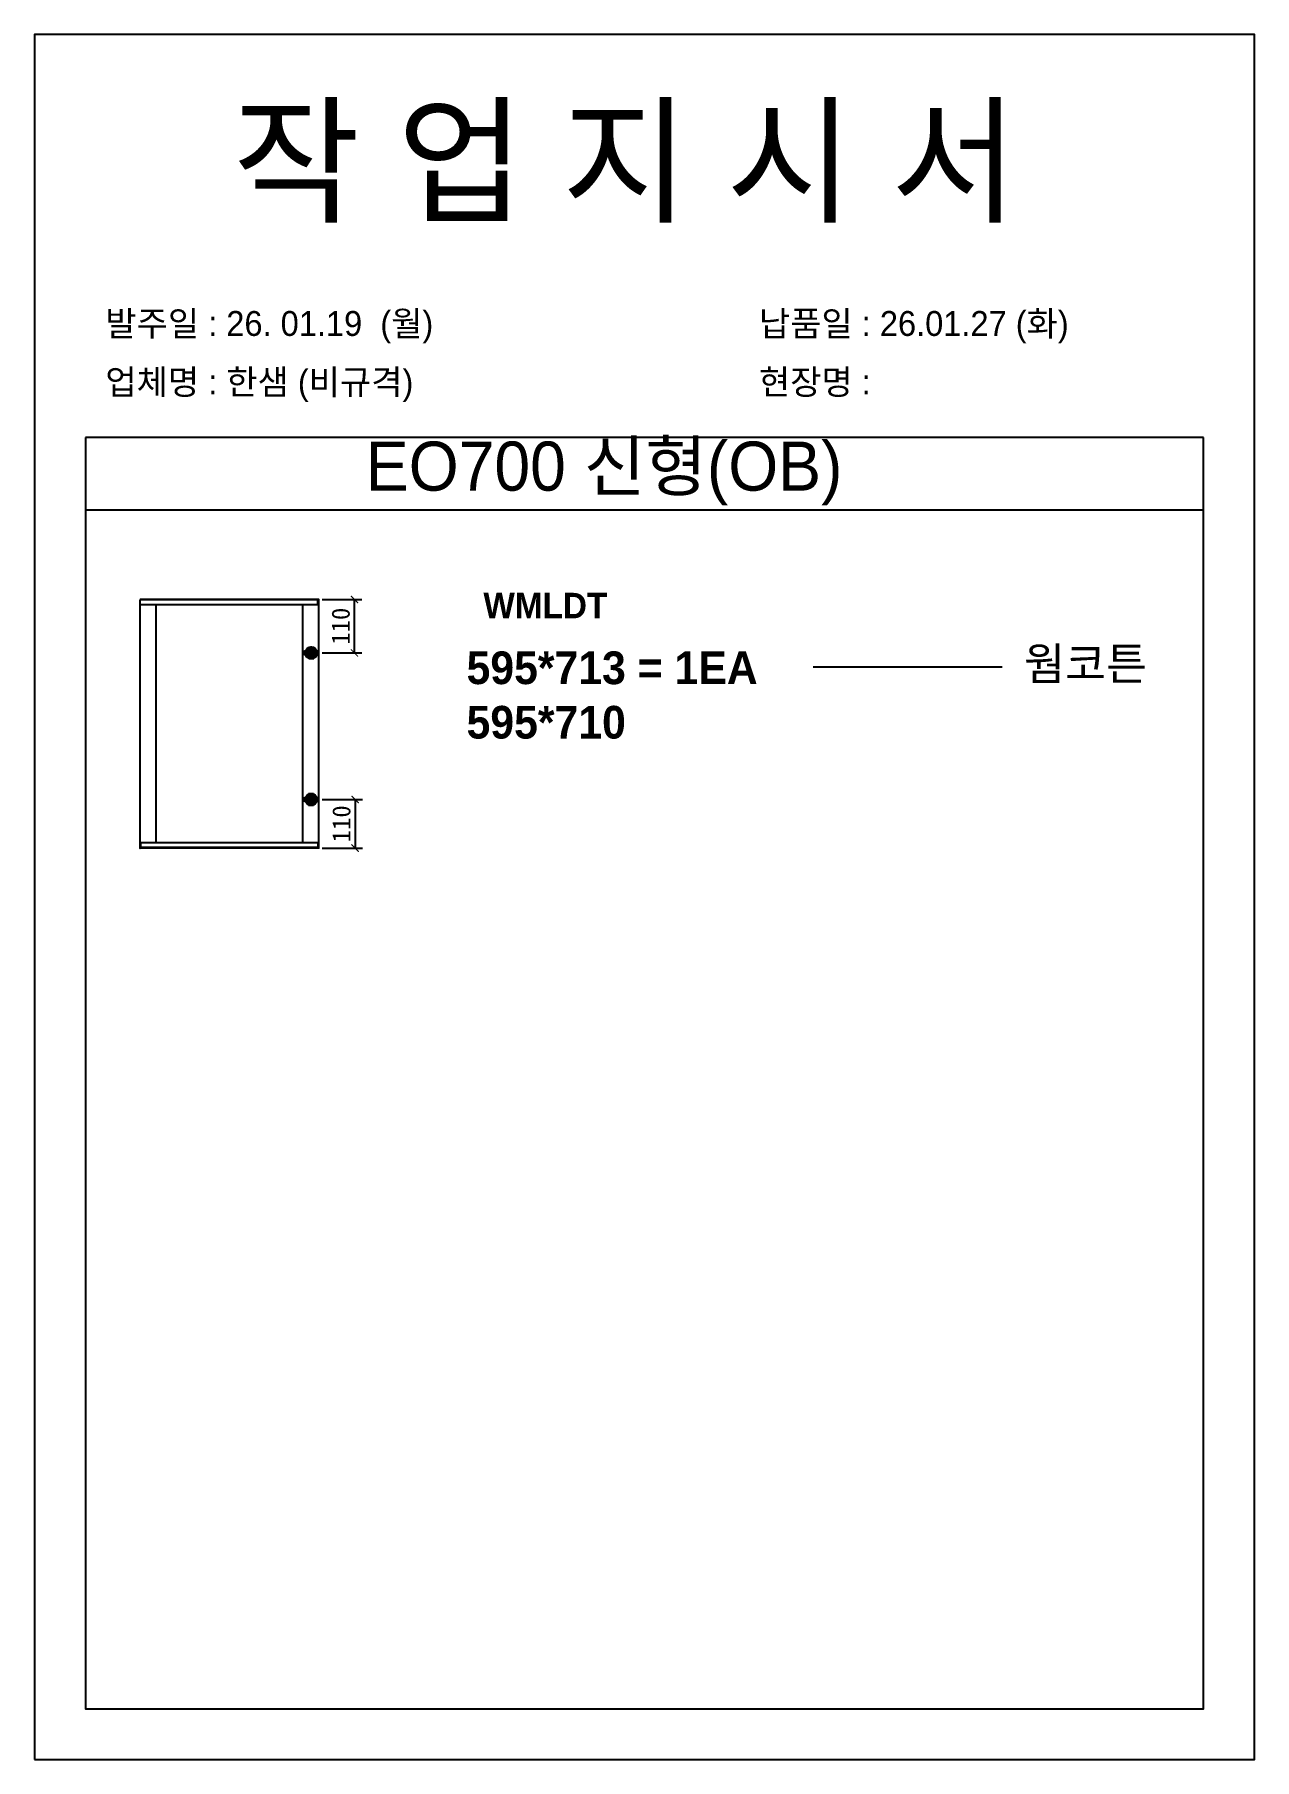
# Model space of a CAD drawing. Header units: millimetres. Extents: x -44117 to 256353, y -2095463 to 65325.
# Drawn here: x 112654 to 114334, y -644418 to -642042 of the extents above; entities that cross this region are included whole.
import ezdxf

# ---------------------------------------------------------------- set-up
doc = ezdxf.new("R2010")
doc.units = ezdxf.units.MM
doc.header["$LTSCALE"] = 10
doc.layers.add('Layer1', color=7, linetype='Continuous', lineweight=70)
doc.styles.add('MtX_Gulim', font='')
doc.styles.get('MtX_Gulim').set_extended_font_data('Gulim', bold=True)
doc.dimstyles.new('ISO-25', dxfattribs={"dimtxt": 2.5, "dimasz": 2.5, "dimexe": 1, "dimexo": 1, "dimtad": 1, "dimtxsty": 'Standard', "dimblk": 'ARCHTICK', "dimcen": 2.5, "dimadec": 0, "dimazin": 0, "dimtfac": 1, "dimtmove": 0, "dimatfit": 3, "dimfxl": 0, "dimarcsym": 0})

msp = doc.modelspace()

# ---------------------------------------------------------------- texts
at = {"linetype": 'Continuous', "style": 'MtX_Gulim'}
msp.add_text('WMLDT', height=35.049344, dxfattribs=at).set_placement((113271.79764, -642845.77808))
at = {"attachment_point": 1}
for s, width, gutter_width, heights, insert, char_height in [('{\\fGulim|b0|i0|c129|p50;작 업 지 시 서}', 3307.3198183, 12.5, [-155.84554], (112926.42524, -642145.86143), 140), ('\\pt11;{\\fGulim|b0|i0|c129|p50;발주일 : 26. 01.19  (월)}', 3307.3198183, 12.5, [34.50412], (112751.21588, -642422.58185), 34.3), ('{\\fGulim|b0|i0|c129|p50;납품일 : 26.01.27 (화)}', 3307.3198183, 12.5, [35.09023], (113651.19386, -642422.58185), 34.3), ('{\\fGulim|b0|i0|c129|p50;업체명 : 한샘 (비규격)}', 3307.3198183, 12.5, [36.11279], (112751.21588, -642503.23803), 34.3), ('{\\fGulim|b0|i0|c129|p50;현장명 : }', 3307.3198183, 12.5, [-38.2735], (113651.19386, -642503.23803), 34.3), ('{\\fGulim|b0|i0|c129|p50;\\C1;\\C256;EO700 신형(OB)}', 1597.0710432, 6.03612, [-85.06834], (113109.95969, -642602.39735), 67.6045736), ('{\\f굴림|b1|i0|c129|p50;595*713 = 1EA^J\\C1;595*710}', 13607.1496112, 175, [-121.36905], (113248.57048, -642891.46512), 45), ('{\\f굴림|b1|i0|c129|p50;웜코튼}', 13607.1496112, 175, [-48.57143], (114016.24719, -642885.92148), 45)]:
    msp.add_mtext_dynamic_manual_height_columns(s, width=width, gutter_width=gutter_width, heights=heights, dxfattribs=dict(at, insert=insert, char_height=char_height))

# ---------------------------------------------------------------- blocks, each defined once
blk = doc.blocks.new('_ArchTick')
at = {"color": 0, "linetype": 'ByBlock', "const_width": 0.15}
blk.add_lwpolyline([(-0.5, -0.5), (0.5, 0.5)], dxfattribs=at)
blk = doc.blocks.new('*D4555')
at = {"color": 0, "lineweight": -2}
for p, q in [((113049.6, -642819.9), (113104.2, -642819.9)), ((113094.2, -642893.5), (113094.2, -642819.9)), ((113049.6, -642893.5), (113104.2, -642893.5))]:
    blk.add_line(p, q, dxfattribs=at)
at = {"layer": 'Defpoints', "color": 0}
for p in [(113034.6, -642819.9), (113094.2, -642819.9), (113034.6, -642893.5)]:
    blk.add_point(p, dxfattribs=at)
at = {"color": 0, "lineweight": -2, "xscale": 10, "yscale": 10, "zscale": 10}
for p, rotation in [((113094.2, -642819.9), 90), ((113094.2, -642893.5), 270)]:
    blk.add_blockref('_ArchTick', p, dxfattribs=dict(at, rotation=rotation))
at = {"color": 0, "insert": (113075.4, -642856.7), "char_height": 25, "attachment_point": 5, "rotation": 90}
blk.add_mtext('110', dxfattribs=at)
blk = doc.blocks.new('*D4556')
at = {"color": 0, "lineweight": -2}
for p, q in [((113049.6, -643095.4), (113105.1, -643095.4)), ((113095.1, -643095.4), (113095.1, -643162.3)), ((113049.6, -643162.3), (113105.1, -643162.3))]:
    blk.add_line(p, q, dxfattribs=at)
at = {"layer": 'Defpoints', "color": 0}
for p in [(113034.6, -643095.4), (113034.6, -643162.3), (113095.1, -643162.3)]:
    blk.add_point(p, dxfattribs=at)
at = {"color": 0, "lineweight": -2, "xscale": 10, "yscale": 10, "zscale": 10}
for p, rotation in [((113095.1, -643095.4), 90), ((113095.1, -643162.3), 270)]:
    blk.add_blockref('_ArchTick', p, dxfattribs=dict(at, rotation=rotation))
at = {"color": 0, "insert": (113076.4, -643128.9), "char_height": 25, "attachment_point": 5, "rotation": 90}
blk.add_mtext('110', dxfattribs=at)

# ---------------------------------------------------------------- dimensions: what is measured, and where the dimension line sits
for base, p1, p2, picture, middle in [((113094.18962, -642819.92263), (113034.57584, -642893.53911), (113034.57584, -642819.92263), '*D4555', (113075.43962, -642856.73087)), ((113095.14309, -643162.30145), (113034.57584, -643095.41707), (113034.57584, -643162.30145), '*D4556', (113076.39309, -643128.85926))]:
    dim = msp.add_linear_dim(base=base, p1=p1, p2=p2, angle=90, text='110', dimstyle='ISO-25', override={"dimscale": 10, "dimasz": 1, "dimexo": 1.5, "dimtxsty": 'Standard'})
    dim.commit()
    dim.dimension.update_dxf_attribs({"geometry": picture, "text_midpoint": middle})

# ---------------------------------------------------------------- linework, layer by layer
for p, q in [((114263.61863, -642596.86864), (112723.61863, -642596.86864)), ((114263.61863, -642696.86864), (112723.61863, -642696.86864)), ((112798.71318, -642820.16859), (112798.71318, -643162.05548)), ((113045.21383, -642820.61132), (112798.71318, -642820.61132)), ((113044.96786, -642819.92263), (112798.95915, -642819.92263)), ((113043.98402, -642827.30149), (113043.98402, -642819.92263)), ((113045.21383, -643162.05548), (113045.21383, -642820.16859)), ((113045.21383, -642827.30149), (112798.71318, -642827.30149)), ((112820.60378, -642826.80956), (112820.60378, -643154.9226)), ((113023.07726, -643154.9226), (113023.07726, -642827.30149)), ((113045.21383, -643154.9226), (112798.71318, -643154.9226)), ((112799.94299, -643162.30145), (112799.94299, -643154.9226)), ((113043.98402, -643154.9226), (113043.98402, -643162.30145)), ((113045.21383, -643161.61276), (112798.71318, -643161.61276)), ((113044.96786, -643162.30145), (112798.95915, -643162.30145))]:
    msp.add_line(p, q)
msp.add_lwpolyline([(112653.61863, -644417.69891), (114333.61863, -644417.69891), (114333.61863, -642041.69891), (112653.61863, -642041.69891)], close=True)
for points in [[(112723.61863, -642596.86864), (112723.61863, -644347.69891), (114263.61863, -644347.69891), (114263.61863, -642596.86864)], [(113725.92932, -642912.53618), (113986.06873, -642912.53618)]]:
    msp.add_lwpolyline(points)
for centre, start, end in [((113044.96786, -642820.16859), 0, 90), ((112798.95915, -643162.05549), 180, 270), ((113044.96786, -643162.05549), 270, 0)]:
    msp.add_arc(centre, 0.24596, start, end)
at = {"layer": 'Layer1'}
for p, q in [((113034.57584, -642884.47391), (113034.57584, -642902.60431)), ((113034.57584, -643104.48227), (113034.57584, -643086.35187))]:
    msp.add_line(p, q, dxfattribs=at)
for points in [[(113043.64104, -642893.53911), (113025.51064, -642893.53911)], [(113043.64104, -643095.41707), (113025.51064, -643095.41707)]]:
    msp.add_lwpolyline(points, close=True, dxfattribs=at)
for centre in [(113034.57584, -642893.53911), (113034.57584, -643095.41707)]:
    msp.add_circle(centre, 6.04347, dxfattribs=at)

msp.set_redraw_order([(e.dxf.handle, doc.entitydb.next_handle()) for e in msp.query("TEXT MTEXT ATTDEF DIMENSION ARC_DIMENSION")])  # texts and dimensions are drawn at this point

doc.saveas('drawing.dxf')
